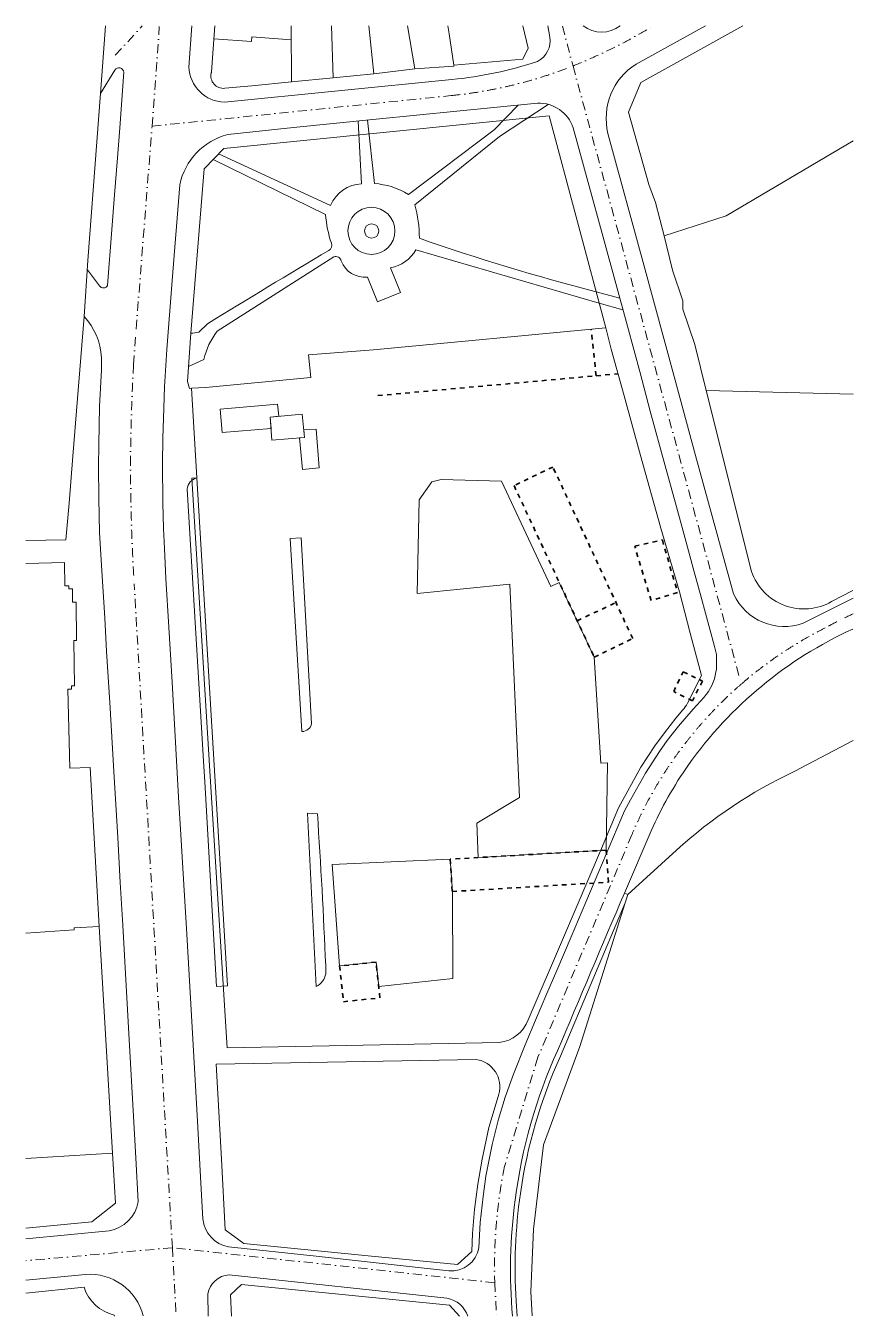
# Model space of a CAD drawing. Header units: inches. Extents: x -72385 to 39588, y -6525 to 66685.
# Drawn here: x 1510 to 19597, y 38481 to 66685 of the extents above; entities that cross this region are included whole.
import ezdxf

# ---------------------------------------------------------------- set-up
doc = ezdxf.new("R2010")
doc.units = ezdxf.units.IN
doc.header["$MEASUREMENT"] = 0
doc.linetypes.add('DASHDOTX2', pattern=[2, 1, -0.5, 0, -0.5])
doc.linetypes.add('Hidden', pattern=[0.4, 0.2, -0.2])
doc.layers.add('Ситуация имот', color=7, linetype='Continuous', lineweight=20)
doc.layers.add('Ситуация тънка линия', color=7, linetype='Continuous', lineweight=35)

msp = doc.modelspace()

# ---------------------------------------------------------------- linework, layer by layer
at = {"layer": 'Ситуация имот', "color": 1, "ltscale": 10}
for points in [[(3250.5, 66683.7), (3145.9, 65207.4), (3062.7, 64146.3), (2867.1, 61557.1), (2785.1, 60335.2), (2641.7, 58536.8), (2539.1, 57279.5), (2461.5, 56253.7), (2388.5, 55452.3), (1511.6, 55436.5)], [(14187, 60080.5), (12949.3, 64720.6), (5840.2, 64005.1), (5406.8, 63558.8), (5118.9, 59967.5), (5047.6, 58909.5), (5090.7, 58760.5), (5134.1, 58762.9)], [(1511.5, 54936.2), (2357.2, 54951.9), (2366.6, 54444.3), (2453.6, 54444.3), (2453.6, 54377), (2528.9, 54377), (2528.9, 54085.1), (2607.9, 54085.1), (2616.8, 53247.2), (2556.9, 53246.5), (2574.4, 52258.1), (2510.7, 52257), (2510.7, 52187.1), (2430.8, 52187.1), (2475.7, 50461.4), (2914, 50472.8), (3113.4, 46995.6), (3406.8, 42045.8), (3470.2, 40949.2), (2956, 40545.2), (1510, 40405.4)], [(12579.1, 38488.1), (12547.6, 39017.7), (12608.6, 40381.4), (12826.5, 42228), (13623, 44372.5), (14612.2, 47512.8)], [(1511.1, 46851), (2565.1, 46925), (2565.1, 46972.7), (3113.4, 46995.6)], [(6006.1, 38483.8), (5984.9, 38946.4), (6226, 39170.6), (10771.1, 38725.1), (10987.3, 38484.6)]]:
    msp.add_lwpolyline(points, dxfattribs=at)
at = {"layer": 'Ситуация имот', "color": 1, "linetype": 'DASHDOTX2', "ltscale": 200}
for points in [[(3466.7, 66043), (4055.7, 66681.7)], [(13472.3, 65806.5), (17151.4, 52297.5)], [(4713.8, 39977.9), (1512, 39694.5)], [(11761.6, 39212.4), (4713.8, 39977.9)], [(4713.8, 39977.9), (4797.9, 38485)], [(11761.6, 39212.4), (11799.5, 38482.9)]]:
    msp.add_lwpolyline(points, dxfattribs=at)
for points in [[(4713.8, 39977.9), (3879.4, 54488.7, -0.0160684), (3800, 57269.9, -0.0115917), (3866.1, 59282.1), (3922.4, 60057.8), (4270.3, 64491.4), (4428.4, 66673.2)], [(13240.1, 66679.9), (13472.3, 65806.5, 0.0374566), (15234.4, 66683.5)], [(4270.3, 64491.4), (10807, 65159.3, 0.0689419), (13472.3, 65806.5)], [(17151.4, 52297.5, -0.0629369), (18985, 53525.7, -0.0186652), (19597.3, 53834.3)], [(17151.4, 52297.5, 0.1148796), (14757.2, 49002.6), (12705.9, 44139.5), (11974.4, 41752, 0.0578437), (11761.6, 39212.4)]]:
    msp.add_lwpolyline(points, format="xyb", dxfattribs=at)
at = {"layer": 'Ситуация имот', "color": 5, "ltscale": 10}
for points in [[(5138, 66684.5), (5076.2, 65783.9, 0.3936686), (5852.2, 65015.3), (10826.5, 65510.1, 0.0554155), (12694.6, 65908, 0.322889), (12968.8, 66439.8), (12921.7, 66682.2)], [(13693.4, 66685.2, 0.3479874), (14502.1, 66685.4, -19.6070436)], [(19593.6, 54172.6), (18505.8, 53626, -0.3900616), (16983.9, 54267.7), (16153.3, 57290.5), (15681.4, 59023.9), (15028.6, 61430.1), (14236.9, 64331, -0.3220543), (14852, 65848.4), (16371.9, 66681.5)], [(3145.9, 65207.4), (3459.5, 65717.9, -0.7284187), (3650.8, 65671.2), (3563.3, 64457.1), (3513.2, 63800.4), (3452.4, 62994.2), (3389.7, 62234.1), (3298.3, 61012, -0.5920311), (3122.2, 61002.5), (2860.2, 61349.6)], [(4876.9, 63212.7), (4708.6, 61115.4), (4592.7, 59614), (4542.7, 58794.5), (4516.9, 58102.5), (4508.6, 57672.3), (4499.4, 57111.9), (4505, 56261.2), (4518, 55699.8), (4540.1, 55259.9), (4571.9, 54608.6), (4636.4, 53538.7), (4707.3, 52342.3), (4789.3, 50892.8), (4851.1, 49826.7), (4905.7, 48885.1), (4966.2, 47908.9), (5021.6, 46955.8), (5137.2, 44921.4), (5254.7, 42875.1), (5340.8, 41254.9), (5379.3, 40605.9, 0.3266512), (5938.1, 39995.8), (7854.5, 39790.7), (10086.9, 39549), (10759.4, 39474.1, 0.3914247), (11411.4, 39975.8), (11443, 40525.9), (11505.1, 41098.5), (11568.3, 41541.7), (11707.7, 42234.9), (11846.1, 42786.8), (11991.5, 43265.6), (12167.9, 43770.8), (12427.5, 44410), (12654.2, 44948.4), (12900, 45532.1), (13116.3, 46038.7), (13429.9, 46774.6), (13752.1, 47530.3), (14117.3, 48387.2), (14595.3, 49527), (14727.8, 49767.8), (15053.7, 50351.9), (15360.2, 50821.7), (15529.4, 51061.9), (15775.6, 51378.5), (16097.3, 51751.9), (16336.1, 52014, 0.1502272), (16595.8, 52564.9), (16606.9, 52619), (16609.3, 52943.1), (16554.4, 53151.2), (16273.8, 54195.2), (16097.1, 54832.3), (15923.5, 55480.2), (15711.3, 56255.2), (15488.7, 57068.9), (15162.3, 58263.6), (14938.4, 59099.4), (14660.6, 60117.7), (14130.3, 62066.5), (13476.1, 64452.7, 0.3347114), (12696.3, 64993.4), (9169.2, 64642), (7363.7, 64459.9), (5924, 64307.4, 0.287607), (4876.9, 63212.7, 2.1567377), (4876.9, 63212.7, -3.2691754)], [(2785.1, 60335.2, -0.1768634), (3161.2, 59431.7), (3163.5, 59167.6), (3124.5, 58363.9), (3103, 57537.4), (3100.1, 57056.2), (3106.1, 56353.8), (3124.1, 55610.3), (3170.6, 54772.5), (3235.1, 53749), (3276.4, 53011.8), (3345.8, 51898.5), (3433.7, 50384.2), (3520.7, 48943.2), (3576.5, 47958.5), (3627.9, 47029.5), (3709.8, 45568.8), (3775.8, 44395.4), (3913.9, 41940.4), (3966.1, 40980, -0.3217939), (3333.4, 40349.7), (1510.9, 40175.8)], [(12150.4, 38483.4, -0.0573221), (12210.1, 41025.2, -0.0764622), (13135.2, 44283.3, -0.0016666), (14597, 47729.1, -6.7062611)], [(4075.9, 38488.7, 0.3643585), (2813.2, 39395.2), (1511.3, 39269.9)], [(5496.7, 38484.5), (5486.5, 38966.6, -0.3464562), (5955.8, 39385), (10717.2, 38876.6, -0.2727758), (11171.9, 38481.4, -34.2921604)]]:
    msp.add_lwpolyline(points, format="xyb", dxfattribs=at)
at = {"layer": 'Ситуация имот', "color": 1, "ltscale": 10}
for points in [[(5641.1, 66683.9), (5568.5, 65677.1, -0.09456), (5562.4, 65654, 0.5191185), (5859.5, 65320.4), (6453.5, 65370.8), (7320.6, 65458.1), (8232.4, 65545.4), (9121.2, 65635.2), (10015.2, 65741.7), (10870.3, 65802), (10870.3, 65822.5), (12375.9, 65955.6), (12493.5, 66195.1), (12372.1, 66682.9)], [(17186.7, 66682.9), (14952.1, 65443), (14684.3, 64798.5), (15131, 63216.1), (15278.3, 62821), (15462, 62094.5), (15649.9, 61345.6), (15876.1, 60670.8), (15876.1, 60489.3), (16135.1, 59719), (16385.2, 58717.1), (17373.4, 54760.6, 0.4711066), (19124.9, 54100.8), (19587.4, 54340.1)], [(14667.5, 47701.4), (14597, 47729.1), (15178.9, 49087.2, -0.0485368), (15998.3, 50532.6, -0.1329046), (19588.7, 53498.6, -0.228464)], [(14667.5, 47701.4), (15733.7, 48668, -0.0739331), (18307.8, 50386.3), (19593.7, 51067.6)], [(12251.1, 38483.5), (12231.5, 38812.1, -0.0523757), (12322.4, 41161.9, -0.0716409), (13196.7, 44164.1), (14612.2, 47512.8, 0.0097196), (14667.5, 47701.4, -0.8149993)], [(5667.9, 43991.7), (5789.4, 41915.8), (5870.5, 40367.4), (6276.8, 40067.8), (8993, 39802.1), (10944.8, 39611.2), (11257.7, 39894.9), (11275.8, 40289.4), (11316, 40814.4), (11388.6, 41366.2), (11486.1, 41911.3), (11634.8, 42608.5), (11768.7, 43064.4), (11847.3, 43332.2, 0.460099), (11354.3, 44090), (5667.9, 43991.7)], [(3445.5, 38481.7), (3445, 38506.4, -0.2690952), (2782.8, 39117.7), (1511.3, 38987.2)]]:
    msp.add_lwpolyline(points, format="xyb", dxfattribs=at)
at = {"layer": 'Ситуация имот', "color": 5, "ltscale": 10}
for points in [[(7320.6, 65458.1), (7310.3, 66683.6)], [(8232.4, 65545.4), (8196.2, 66683.3)], [(9011.6, 66684.3), (9117.6, 65634.8)], [(10015.2, 65741.7), (9856.7, 66683.9)], [(10734.8, 66684.2), (10768.5, 66508.1), (10870.3, 65822.5)], [(5620.7, 66401), (6445, 66343.7), (6452, 66444.6), (7312.8, 66381)], [(15462, 62094.5), (16821.9, 62531.2), (19594.6, 64170.7)], [(16385.2, 58717.1), (19595, 58630.9)], [(1510.8, 41930.2), (3406.8, 42045.8)]]:
    msp.add_lwpolyline(points, dxfattribs=at)
at = {"layer": 'Ситуация имот', "color": 251, "ltscale": 10, "true_color": 0x636466}
for points in [[(12275.9, 64951.5), (11750.4, 64413.5), (9874.4, 63001, 0.1241272), (9129.4, 63237.2), (8982.3, 64623.2)], [(14494.2, 60729), (13975.5, 60873.4, -0.0214409), (10114, 62042.3, 0.0646851), (10014.6, 62775.4), (11862.5, 64264.1), (12929.2, 64967.8)], [(8776.7, 64602.5), (8850.3, 63232.6, 0.2934645), (8172.7, 62760.4), (5726.1, 63887.5)], [(5118.9, 59967.5, 0.0926395), (5292.7, 59991.3), (5480.7, 60172.1, -0.0038443), (8134.6, 61776, 0.3528218), (8191.9, 61933.5, -0.0636921), (8063, 62561.9), (5606.9, 63764.9)], [(5069.9, 59239.6), (5404.9, 59392, -0.1165228), (5694.7, 60010), (8245.1, 61633.8, -0.4348973), (8405.5, 61548.2, 0.3403599), (8977.8, 61191.6), (9200.5, 60654.6), (9698.7, 60857.4), (9483.1, 61394.3, 0.2219191), (10039.9, 61790.3), (14042.3, 60623.1), (14562.5, 60478.2)], [(5248.3, 56808, 0.2982807), (5038.4, 56560.1), (5399.3, 50496.3), (5425, 50158.5), (5676.6, 45688.3), (5919.6, 45701.7), (5248.3, 56808)], [(7545.8, 51259.4, 0.3619493), (7756.5, 51435.6), (7528.4, 55493.8), (7287, 55479.4), (7545.8, 51259.4)], [(7667.7, 49473.7), (7884.4, 49464.5, -0.006768), (8065.2, 46142.3), (8065.2, 45967.2, -0.2511344), (7860.1, 45689.6), (7667.7, 49473.7)]]:
    msp.add_lwpolyline(points, format="xyb", dxfattribs=at)
at = {"layer": 'Ситуация имот', "color": 1, "ltscale": 50}
msp.add_lwpolyline([(5134.1, 58762.9), (5248.3, 56808), (5141.4, 56801.7), (5546.5, 50162.7), (5911.1, 44348.8), (11860.5, 44462.3, 0.279322), (12495.2, 44959.8), (13263.6, 46761.5), (14092.9, 48705.9), (14463.1, 49591.2), (14951.7, 50482.2), (15259.6, 50947.2), (15471.7, 51229.3), (15722.6, 51555.1), (15873.4, 51733, 0.0479118), (15973.7, 51877.1), (16277.8, 52487.6), (16033.3, 53413.8), (15797.4, 54310.9), (15391, 55704.5), (14949, 57291.2), (14590.2, 58598.9), (14309.4, 59617.3), (14187, 60080.5)], format="xyb", dxfattribs=at)
at = {"layer": 'Ситуация имот', "color": 5, "ltscale": 50}
msp.add_lwpolyline([(14187, 60080.5), (9111.1, 59602), (7690.5, 59494.1), (7742.1, 59001.1), (5440.5, 58778), (5134.1, 58762.9)], dxfattribs=at)
at = {"layer": 'Ситуация имот', "color": 251, "ltscale": 10, "true_color": 0x636466}
for points in [[(7039.2, 58149.7), (7009.7, 58412.2), (5762, 58309.6), (5804.4, 57794.3), (6872.6, 57881.9), (6854.7, 58133.3), (7039.2, 58149.7)], [(6854.7, 58133.3), (6890.4, 57630.4), (7602.6, 57687.8), (7553.9, 58195.3), (6854.7, 58133.3)], [(7586.6, 57854.3), (7856.1, 57869.1), (7924.9, 57026), (7559.7, 56989.7), (7495, 57679.1), (7602.6, 57687.8), (7586.6, 57854.3)]]:
    msp.add_lwpolyline(points, dxfattribs=at)
for points in [[(14197.1, 48668), (14229.7, 50573.9), (14082, 50570.6), (13934.9, 52884.5), (13168.2, 54516.1), (12989.1, 54432.2), (11910.6, 56734.9), (10591.8, 56768), (10384.7, 56718.5), (10111.8, 56321.2), (10065.3, 54280.2), (12091.9, 54483.6), (12305.9, 49815.5), (11368.9, 49258.9), (11397.6, 48505.2)], [(10783.6, 48469.3), (8210.8, 48351.5), (8365.4, 46137.1), (9172.1, 46223), (9225.7, 45689.8), (10844.9, 45862.1), (10836.2, 47763.5)]]:
    msp.add_lwpolyline(points, close=True, dxfattribs=at)
for centre, radius in [((9066.1, 62203.7), 514.4), ((9069.8, 62200.7), 157.1)]:
    msp.add_circle(centre, radius, dxfattribs=at)
at = {"layer": 'Ситуация тънка линия', "linetype": 'Hidden', "ltscale": 500}
for points in [[(9209, 58603.1), (13977.4, 59036.1), (13871.5, 60047.7)], [(13977.4, 59036.1), (14456, 59079.9)], [(13033.3, 57042), (12182.5, 56637.3), (13936, 52885.1), (14777.3, 53291), (13033.3, 57042)], [(13562.9, 53683.5), (14411.4, 54078)]]:
    msp.add_lwpolyline(points, dxfattribs=at)
for points in [[(15181.5, 54121.4), (14822.7, 55310.6), (15426.3, 55447.5), (15757.5, 54298.5)], [(16084.1, 51933.2), (15672.7, 52131.8), (15882.1, 52565.9), (16302.1, 52363.2)], [(10783.6, 48469.5), (10834.5, 47763.4), (14245.3, 47966.9), (14196.9, 48667.9)], [(8369.6, 46135.8), (8453.6, 45354), (9250.6, 45439.6), (9166.7, 46220.6)]]:
    msp.add_lwpolyline(points, close=True, dxfattribs=at)

doc.saveas('drawing.dxf')
